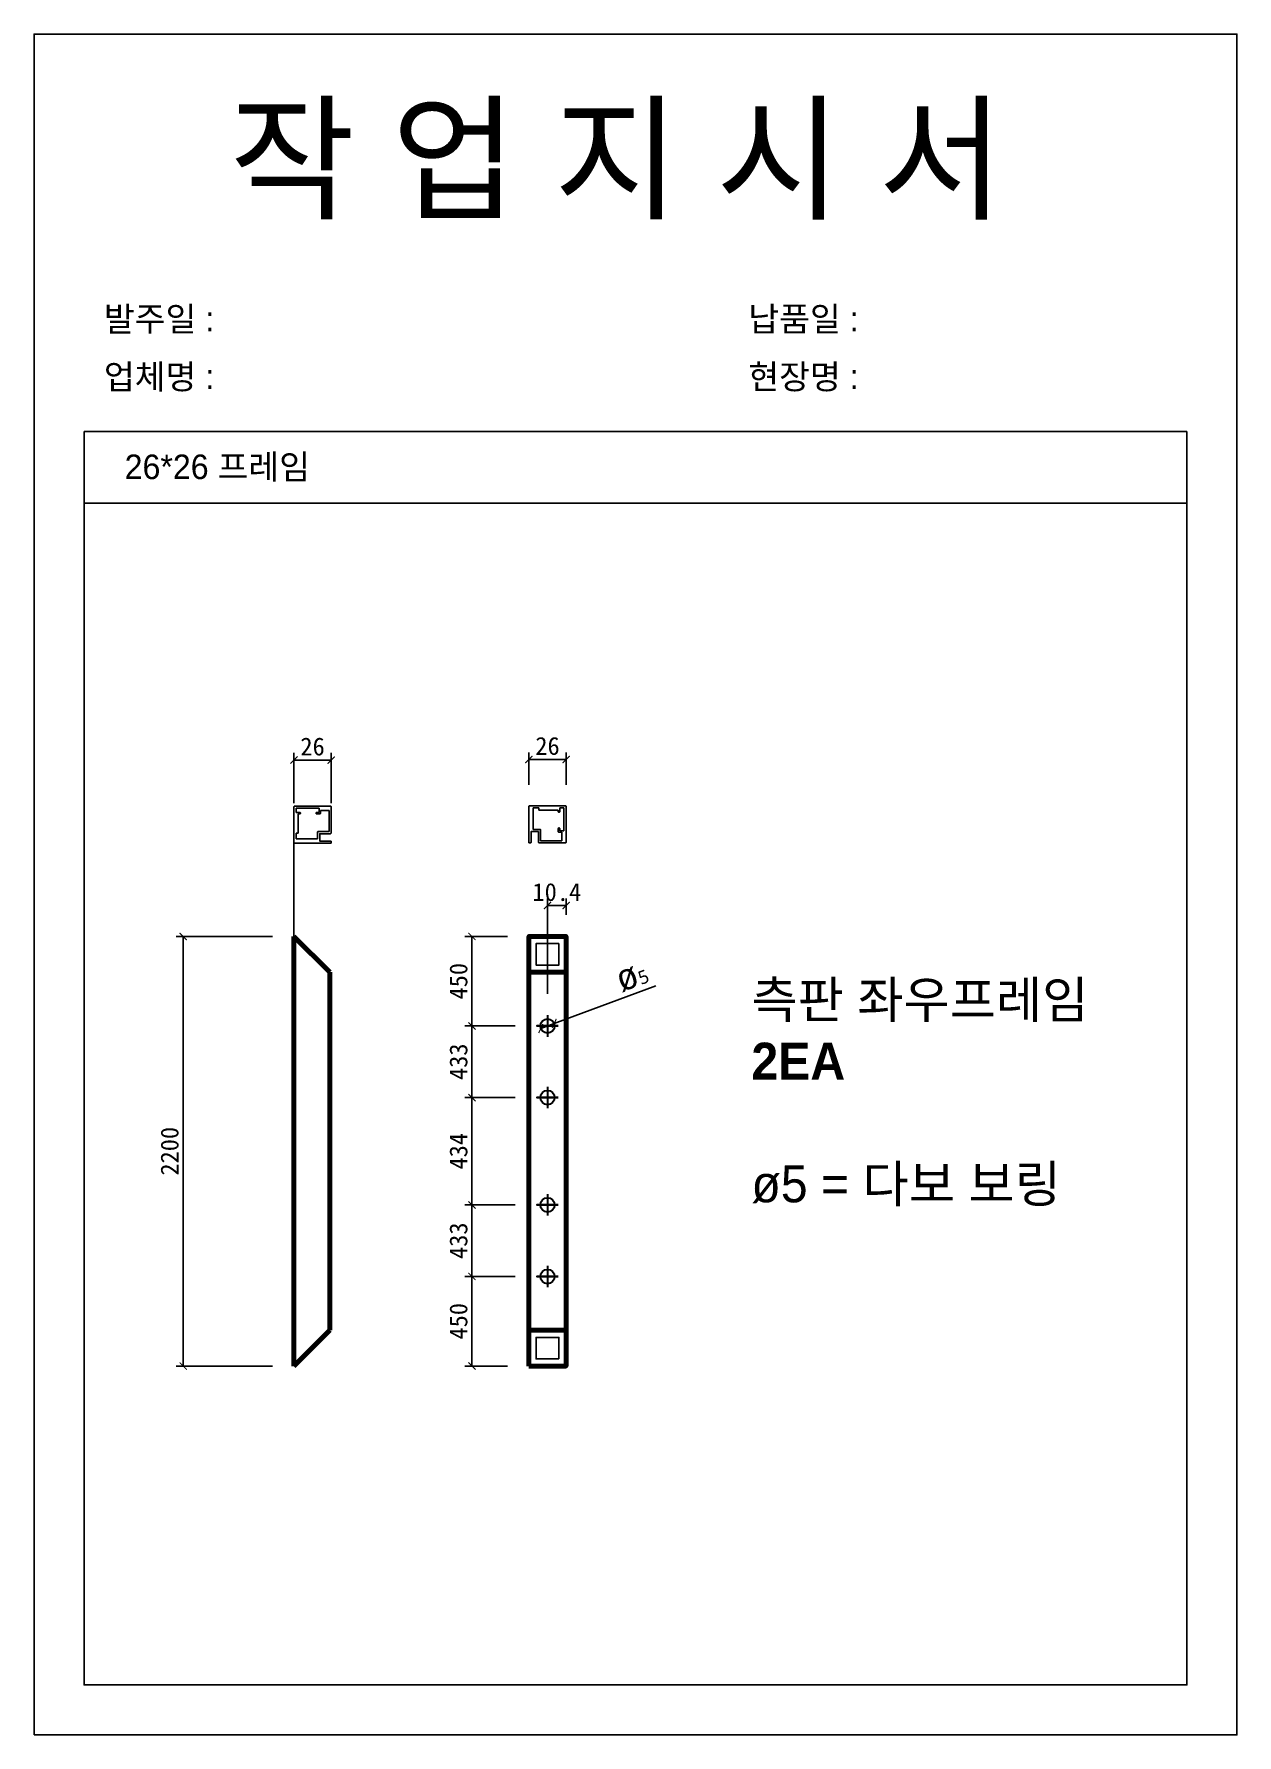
# Model space of a CAD drawing. Header units: millimetres. Extents: x -44117 to 256353, y -2095463 to 65325.
# Drawn here: x 26672 to 28352, y 19453 to 21829 of the extents above; entities that cross this region are included whole.
import ezdxf

# ---------------------------------------------------------------- set-up
doc = ezdxf.new("R2010")
doc.units = ezdxf.units.MM
doc.header["$LTSCALE"] = 10
doc.layers.add('Layer1', color=7, linetype='Continuous', lineweight=70)
doc.dimstyles.new('ISO-25', dxfattribs={"dimtxt": 2.5, "dimasz": 2.5, "dimexe": 1, "dimexo": 1, "dimtad": 1, "dimtxsty": 'Standard', "dimblk": 'ARCHTICK', "dimcen": 2.5, "dimadec": 0, "dimazin": 0, "dimtfac": 1, "dimtmove": 0, "dimatfit": 3, "dimfxl": 0, "dimarcsym": 0})

msp = doc.modelspace()

# ---------------------------------------------------------------- texts
at = {"attachment_point": 1}
for s, heights, insert, char_height in [('{\\fGulim|b0|i0|c129|p50;작 업 지 시 서}', [-155.84554], (26945.30613, 21724.83851), 140), ('{\\fGulim|b0|i0|c129|p50;발주일 :}', [-38.18216], (26770.09677, 21448.11809), 34.3), ('{\\fGulim|b0|i0|c129|p50;납품일 :}', [-37.67976], (27670.07475, 21448.11809), 34.3), ('{\\fGulim|b0|i0|c129|p50;업체명 : }', [-38.2735], (26770.09677, 21367.46191), 34.3), ('{\\fGulim|b0|i0|c129|p50;현장명 : }', [-38.2735], (27670.07475, 21367.46191), 34.3), ('{\\fGulim|b0|i0|c129|p50;26*26 프레임}', [-38.22783], (26799.05936, 21241.59334), 34.3), ('{\\fGulim|b1|i0|c129|p50;측판 좌우프레임\\P2EA\\P\\P\\fGulim|b0|i0|c129|p50;\\H1x;ø5 = 다보 보링}', [-317.65832], (27674.37059, 20505.81092), 51.45)]:
    msp.add_mtext_dynamic_manual_height_columns(s, width=3307.3198183, gutter_width=12.5, heights=heights, dxfattribs=dict(at, insert=insert, char_height=char_height))

# ---------------------------------------------------------------- blocks, each defined once
blk = doc.blocks.new('_ArchTick')
at = {"color": 0, "linetype": 'ByBlock', "const_width": 0.15}
blk.add_lwpolyline([(-0.5, -0.5), (0.5, 0.5)], dxfattribs=at)
blk = doc.blocks.new('*D1118')
at = {"color": 0, "lineweight": -2}
for p, q in [((27005.5, 20568.4), (26870.8, 20568.4)), ((26880.8, 19968.4), (26880.8, 20568.4)), ((27005.5, 19968.4), (26870.8, 19968.4))]:
    blk.add_line(p, q, dxfattribs=at)
at = {"layer": 'Defpoints', "color": 0}
for p in [(26880.8, 20568.4), (27035.5, 20568.4), (27035.5, 19968.4)]:
    blk.add_point(p, dxfattribs=at)
at = {"color": 0, "lineweight": -2, "xscale": 10, "yscale": 10, "zscale": 10}
for p, rotation in [((26880.8, 20568.4), 90), ((26880.8, 19968.4), 270)]:
    blk.add_blockref('_ArchTick', p, dxfattribs=dict(at, rotation=rotation))
at = {"color": 0, "insert": (26862, 20268.4), "char_height": 25, "attachment_point": 5, "rotation": 90}
blk.add_mtext('2200', dxfattribs=at)
blk = doc.blocks.new('*D1119')
at = {"color": 0, "lineweight": -2}
for p, q in [((27344.6, 20093.4), (27274.1, 20093.4)), ((27284.1, 19968.4), (27284.1, 20093.4)), ((27333.6, 19968.4), (27274.1, 19968.4))]:
    blk.add_line(p, q, dxfattribs=at)
at = {"layer": 'Defpoints', "color": 0}
for p in [(27284.1, 20093.4), (27374.6, 20093.4), (27363.6, 19968.4)]:
    blk.add_point(p, dxfattribs=at)
at = {"color": 0, "lineweight": -2, "xscale": 10, "yscale": 10, "zscale": 10}
for p, rotation in [((27284.1, 20093.4), 90), ((27284.1, 19968.4), 270)]:
    blk.add_blockref('_ArchTick', p, dxfattribs=dict(at, rotation=rotation))
at = {"color": 0, "insert": (27265.4, 20030.9), "char_height": 25, "attachment_point": 5, "rotation": 90}
blk.add_mtext('450', dxfattribs=at)
blk = doc.blocks.new('*D1120')
at = {"color": 0, "lineweight": -2}
for p, q in [((27344.6, 20193.4), (27274.1, 20193.4)), ((27284.1, 20093.4), (27284.1, 20193.4)), ((27344.6, 20093.4), (27274.1, 20093.4))]:
    blk.add_line(p, q, dxfattribs=at)
at = {"layer": 'Defpoints', "color": 0}
for p in [(27284.1, 20193.4), (27374.6, 20193.4), (27374.6, 20093.4)]:
    blk.add_point(p, dxfattribs=at)
at = {"color": 0, "lineweight": -2, "xscale": 10, "yscale": 10, "zscale": 10}
for p, rotation in [((27284.1, 20193.4), 90), ((27284.1, 20093.4), 270)]:
    blk.add_blockref('_ArchTick', p, dxfattribs=dict(at, rotation=rotation))
at = {"color": 0, "insert": (27265.4, 20143.4), "char_height": 25, "attachment_point": 5, "rotation": 90}
blk.add_mtext('433', dxfattribs=at)
blk = doc.blocks.new('*D1121')
at = {"color": 0, "lineweight": -2}
for p, q in [((27344.6, 20343.4), (27274.1, 20343.4)), ((27284.1, 20193.4), (27284.1, 20343.4)), ((27344.6, 20193.4), (27274.1, 20193.4))]:
    blk.add_line(p, q, dxfattribs=at)
at = {"layer": 'Defpoints', "color": 0}
for p in [(27284.1, 20343.4), (27374.6, 20343.4), (27374.6, 20193.4)]:
    blk.add_point(p, dxfattribs=at)
at = {"color": 0, "lineweight": -2, "xscale": 10, "yscale": 10, "zscale": 10}
for p, rotation in [((27284.1, 20343.4), 90), ((27284.1, 20193.4), 270)]:
    blk.add_blockref('_ArchTick', p, dxfattribs=dict(at, rotation=rotation))
at = {"color": 0, "insert": (27265.4, 20268.4), "char_height": 25, "attachment_point": 5, "rotation": 90}
blk.add_mtext('434', dxfattribs=at)
blk = doc.blocks.new('*D1122')
at = {"color": 0, "lineweight": -2}
for p, q in [((27344.6, 20443.4), (27274.1, 20443.4)), ((27284.1, 20343.4), (27284.1, 20443.4)), ((27344.6, 20343.4), (27274.1, 20343.4))]:
    blk.add_line(p, q, dxfattribs=at)
at = {"layer": 'Defpoints', "color": 0}
for p in [(27284.1, 20443.4), (27374.6, 20443.4), (27374.6, 20343.4)]:
    blk.add_point(p, dxfattribs=at)
at = {"color": 0, "lineweight": -2, "xscale": 10, "yscale": 10, "zscale": 10}
for p, rotation in [((27284.1, 20443.4), 90), ((27284.1, 20343.4), 270)]:
    blk.add_blockref('_ArchTick', p, dxfattribs=dict(at, rotation=rotation))
at = {"color": 0, "insert": (27265.4, 20393.4), "char_height": 25, "attachment_point": 5, "rotation": 90}
blk.add_mtext('433', dxfattribs=at)
blk = doc.blocks.new('*D1123')
at = {"color": 0, "lineweight": -2}
for p, q in [((27333.6, 20568.4), (27274.1, 20568.4)), ((27284.1, 20443.4), (27284.1, 20568.4)), ((27344.6, 20443.4), (27274.1, 20443.4))]:
    blk.add_line(p, q, dxfattribs=at)
at = {"layer": 'Defpoints', "color": 0}
for p in [(27284.1, 20568.4), (27363.6, 20568.4), (27374.6, 20443.4)]:
    blk.add_point(p, dxfattribs=at)
at = {"color": 0, "lineweight": -2, "xscale": 10, "yscale": 10, "zscale": 10}
for p, rotation in [((27284.1, 20568.4), 90), ((27284.1, 20443.4), 270)]:
    blk.add_blockref('_ArchTick', p, dxfattribs=dict(at, rotation=rotation))
at = {"color": 0, "insert": (27265.4, 20505.9), "char_height": 25, "attachment_point": 5, "rotation": 90}
blk.add_mtext('450', dxfattribs=at)
blk = doc.blocks.new('*D1124')
at = {"color": 0, "lineweight": -2}
for p, q in [((27540.9, 20499.5), (27399, 20446.9)), ((27380.2, 20439.9), (27399, 20446.9)), ((27380.2, 20439.9), (27380.2, 20439.9))]:
    blk.add_line(p, q, dxfattribs=at)
at = {"layer": 'Defpoints', "color": 0}
for p in [(27380.2, 20439.9), (27399, 20446.9)]:
    blk.add_point(p, dxfattribs=at)
at = {"color": 0, "lineweight": -2, "xscale": 10, "yscale": 10, "zscale": 10}
for p, rotation in [((27380.2, 20439.9), 20.35034544431705), ((27399, 20446.9), 200.350345444317)]:
    blk.add_blockref('_ArchTick', p, dxfattribs=dict(at, rotation=rotation))
at = {"color": 0, "insert": (27507, 20514.6), "char_height": 25, "attachment_point": 5, "rotation": 20.3503}
blk.add_mtext('{\\fGulim|b0|i0|c129|p50;\\H1.4583x;ø\\fMalgun Gothic|b0|i0|c129|p50;\\H0.51429x;5}', dxfattribs=at)
blk = doc.blocks.new('*D1126')
at = {"color": 0, "lineweight": -2}
for p, q in [((27035.5, 20754.6), (27035.5, 20824.8)), ((27035.5, 20814.8), (27087.5, 20814.8)), ((27087.5, 20754.6), (27087.5, 20824.8))]:
    blk.add_line(p, q, dxfattribs=at)
at = {"layer": 'Defpoints', "color": 0}
for p in [(27087.5, 20814.8), (27035.5, 20724.6), (27087.5, 20724.6)]:
    blk.add_point(p, dxfattribs=at)
at = {"color": 0, "lineweight": -2, "xscale": 10, "yscale": 10, "zscale": 10, "rotation": 180}
blk.add_blockref('_ArchTick', (27035.5, 20814.8), dxfattribs=at)
at = {"color": 0, "lineweight": -2, "xscale": 10, "yscale": 10, "zscale": 10}
blk.add_blockref('_ArchTick', (27087.5, 20814.8), dxfattribs=at)
at = {"color": 0, "insert": (27061.5, 20833.6), "char_height": 25, "attachment_point": 5}
blk.add_mtext('26', dxfattribs=at)
blk = doc.blocks.new('*D1147')
at = {"color": 0, "lineweight": -2}
for p, q in [((27363.6, 20780), (27363.6, 20825.6)), ((27363.6, 20815.6), (27415.6, 20815.6)), ((27415.6, 20780), (27415.6, 20825.6))]:
    blk.add_line(p, q, dxfattribs=at)
at = {"layer": 'Defpoints', "color": 0}
for p in [(27415.6, 20815.6), (27363.6, 20750), (27415.6, 20750)]:
    blk.add_point(p, dxfattribs=at)
at = {"color": 0, "lineweight": -2, "xscale": 10, "yscale": 10, "zscale": 10, "rotation": 180}
blk.add_blockref('_ArchTick', (27363.6, 20815.6), dxfattribs=at)
at = {"color": 0, "lineweight": -2, "xscale": 10, "yscale": 10, "zscale": 10}
blk.add_blockref('_ArchTick', (27415.6, 20815.6), dxfattribs=at)
at = {"color": 0, "insert": (27389.6, 20834.4), "char_height": 25, "attachment_point": 5}
blk.add_mtext('26', dxfattribs=at)
blk = doc.blocks.new('*D1154')
at = {"color": 0, "lineweight": -2}
for p, q in [((27389.6, 20488.4), (27389.6, 20621.6)), ((27415.6, 20611.6), (27389.6, 20611.6)), ((27415.6, 20598.4), (27415.6, 20621.6))]:
    blk.add_line(p, q, dxfattribs=at)
at = {"layer": 'Defpoints', "color": 0}
for p in [(27389.6, 20611.6), (27415.6, 20568.4), (27389.6, 20458.4)]:
    blk.add_point(p, dxfattribs=at)
at = {"color": 0, "lineweight": -2, "xscale": 10, "yscale": 10, "zscale": 10, "rotation": 180}
blk.add_blockref('_ArchTick', (27389.6, 20611.6), dxfattribs=at)
at = {"color": 0, "lineweight": -2, "xscale": 10, "yscale": 10, "zscale": 10}
blk.add_blockref('_ArchTick', (27415.6, 20611.6), dxfattribs=at)
at = {"color": 0, "insert": (27402.6, 20630.3), "char_height": 25, "attachment_point": 5}
blk.add_mtext('10.4', dxfattribs=at)

# ---------------------------------------------------------------- dimensions: what is measured, and where the dimension line sits
for base, p1, p2, text, picture, middle in [((27087.5165, 20814.8092), (27035.5165, 20724.59376), (27087.5165, 20724.59376), '26', '*D1126', (27061.5165, 20814.8092)), ((27415.60189, 20815.63223), (27363.60189, 20749.99376), (27415.60189, 20749.99376), '26', '*D1147', (27389.60189, 20815.63223)), ((27389.60189, 20611.56726), (27415.60189, 20568.41064), (27389.60189, 20458.41064), '10.4', '*D1154', (27402.60189, 20611.56726))]:
    dim = msp.add_linear_dim(base=base, p1=p1, p2=p2, text=text, dimstyle='ISO-25', override={"dimscale": 10, "dimasz": 1, "dimexo": 3})
    dim.commit()
    dim.dimension.update_dxf_attribs({"geometry": picture, "text_midpoint": middle, "dimtype": 160})
for base, p1, p2, text, picture, middle in [((26880.77673, 20568.41064), (27035.5165, 19968.41064), (27035.5165, 20568.41064), '2200', '*D1118', (26862.02673, 20268.41064)), ((27284.11446, 20568.41064), (27374.60189, 20443.41064), (27363.60189, 20568.41064), '450', '*D1123', (27265.36446, 20505.91064)), ((27284.11446, 20443.41064), (27374.60189, 20343.41064), (27374.60189, 20443.41064), '433', '*D1122', (27265.36446, 20393.41064)), ((27284.11446, 20343.41064), (27374.60189, 20193.41064), (27374.60189, 20343.41064), '434', '*D1121', (27265.36446, 20268.41064)), ((27284.11446, 20193.41064), (27374.60189, 20093.41064), (27374.60189, 20193.41064), '433', '*D1120', (27265.36446, 20143.41064)), ((27284.11446, 20093.41064), (27363.60189, 19968.41064), (27374.60189, 20093.41064), '450', '*D1119', (27265.36446, 20030.91064))]:
    dim = msp.add_linear_dim(base=base, p1=p1, p2=p2, angle=90, text=text, dimstyle='ISO-25', override={"dimscale": 10, "dimasz": 1, "dimexo": 3})
    dim.commit()
    dim.dimension.update_dxf_attribs({"geometry": picture, "text_midpoint": middle})
dim = msp.add_diameter_dim_2p(p1=(27380.22606, 20439.93304), p2=(27398.97773, 20446.88823), text='{\\fGulim|b0|i0|c129|p50;\\H1.4583x;ø\\fMalgun Gothic|b0|i0|c129|p50;\\H0.51429x;5}', dimstyle='ISO-25', override={"dimscale": 10, "dimasz": 1, "dimexo": 3})
dim.commit()
dim.dimension.update_dxf_attribs({"geometry": '*D1124', "text_midpoint": (27516.03585, 20490.30632), "dimtype": 163})

# ---------------------------------------------------------------- linework, layer by layer
for p, q in [((28282.49952, 21273.8313), (26742.49952, 21273.8313)), ((28282.49952, 21173.8313), (26742.49952, 21173.8313)), ((27038.5165, 20741.59376), (27038.5165, 20747.59376)), ((27038.5165, 20747.59376), (27070.5165, 20747.59376)), ((27070.5165, 20747.59376), (27070.5165, 20741.59376)), ((27072.5165, 20740.19376), (27072.5165, 20744.59376)), ((27072.5165, 20744.59376), (27084.5165, 20744.59376)), ((27084.5165, 20744.59376), (27084.5165, 20714.99376)), ((27369.60189, 20717.99376), (27369.60189, 20747.99376)), ((27369.60189, 20747.99376), (27377.60189, 20747.99376)), ((27377.60189, 20747.99376), (27377.60189, 20744.99376)), ((27404.60189, 20744.99376), (27377.60189, 20744.99376)), ((27404.60189, 20744.99376), (27404.60189, 20742.59376)), ((27406.60189, 20742.59376), (27406.60189, 20747.99376)), ((27406.60189, 20747.99376), (27412.60189, 20747.99376)), ((27412.60189, 20747.99376), (27412.60189, 20715.99376)), ((27043.9165, 20741.59376), (27038.5165, 20741.59376)), ((27041.5165, 20739.59376), (27043.9165, 20739.59376)), ((27041.5165, 20739.59376), (27041.5165, 20712.59376)), ((27044.5165, 20740.19376), (27044.5165, 20740.99376)), ((27066.5165, 20740.99376), (27066.5165, 20740.19376)), ((27070.5165, 20741.59376), (27067.1165, 20741.59376)), ((27067.1165, 20739.59376), (27071.9165, 20739.59376)), ((27404.60189, 20719.39376), (27404.60189, 20714.59376)), ((27405.20189, 20741.99376), (27406.00189, 20741.99376)), ((27406.00189, 20719.99376), (27405.20189, 20719.99376)), ((27406.60189, 20715.99376), (27406.60189, 20719.39376)), ((27035.5165, 20568.41064), (27035.5165, 20699.59376)), ((27038.5165, 20704.59376), (27038.5165, 20712.59376)), ((27038.5165, 20712.59376), (27041.5165, 20712.59376)), ((27068.5165, 20704.59376), (27038.5165, 20704.59376)), ((27068.5165, 20714.39376), (27068.5165, 20711.99376)), ((27068.5165, 20711.99376), (27068.5165, 20704.59376)), ((27068.5165, 20711.99376), (27068.5165, 20711.99376)), ((27071.5165, 20714.99376), (27069.1165, 20714.99376)), ((27084.5165, 20714.99376), (27071.5165, 20714.99376)), ((27377.00189, 20717.99376), (27369.60189, 20717.99376)), ((27379.40189, 20717.99376), (27377.00189, 20717.99376)), ((27377.00189, 20717.99376), (27377.00189, 20717.99376)), ((27380.00189, 20714.99376), (27380.00189, 20717.39376)), ((27380.00189, 20701.99376), (27380.00189, 20714.99376)), ((27409.60189, 20701.99376), (27380.00189, 20701.99376)), ((27405.20189, 20713.99376), (27409.60189, 20713.99376)), ((27412.60189, 20715.99376), (27406.60189, 20715.99376)), ((27409.60189, 20713.99376), (27409.60189, 20701.99376))]:
    msp.add_line(p, q)
at = {"lineweight": 30}
for p, q in [((27389.60189, 20458.41064), (27389.60189, 20428.41064)), ((27389.60189, 20358.41064), (27389.60189, 20328.41064)), ((27389.60189, 20208.41064), (27389.60189, 20178.41064)), ((27389.60189, 20108.41064), (27389.60189, 20078.41064))]:
    msp.add_line(p, q, dxfattribs=at)
for points in [[(26672.49952, 19453.00103), (28352.49952, 19453.00103), (28352.49952, 21829.00103), (26672.49952, 21829.00103)], [(27405.60189, 20558.41064), (27373.60189, 20558.41064), (27373.60189, 20528.41064), (27405.60189, 20528.41064)], [(27405.60189, 19978.41064), (27373.60189, 19978.41064), (27373.60189, 20008.41064), (27405.60189, 20008.41064)]]:
    msp.add_lwpolyline(points, close=True)
msp.add_lwpolyline([(26742.49952, 21273.8313), (26742.49952, 19523.00103), (28282.49952, 19523.00103), (28282.49952, 21273.8313)])
for points in [[(27086.9165, 20701.59402, -0.4142135624), (27087.5165, 20700.99402), (27087.5165, 20699.19376, -0.4142135624), (27086.9165, 20698.59376), (27036.5165, 20698.59376, -0.4142135624), (27035.5165, 20699.59376), (27035.5165, 20749.59376, -0.4142135624), (27036.5165, 20750.59376), (27086.5165, 20750.59376, -0.4142135624), (27087.5165, 20749.59376), (27087.5165, 20712.99376, -0.4142135624), (27086.5165, 20711.99376), (27071.5165, 20711.99376), (27071.5165, 20701.59376), (27086.9165, 20701.59376)], [(27366.60215, 20699.59376, -0.4142135624), (27366.00215, 20698.99376), (27364.20189, 20698.99376, -0.4142135624), (27363.60189, 20699.59376), (27363.60189, 20749.99376, -0.4142135624), (27364.60189, 20750.99376), (27414.60189, 20750.99376, -0.4142135624), (27415.60189, 20749.99376), (27415.60189, 20699.99376, -0.4142135624), (27414.60189, 20698.99376), (27378.00189, 20698.99376, -0.4142135624), (27377.00189, 20699.99376), (27377.00189, 20714.99376), (27366.60189, 20714.99376), (27366.60189, 20699.59376)]]:
    msp.add_lwpolyline(points, format="xyb")
for points in [[(27404.60189, 20443.41064), (27374.60189, 20443.41064)], [(27404.60189, 20343.41064), (27374.60189, 20343.41064)], [(27404.60189, 20193.41064), (27374.60189, 20193.41064)], [(27404.60189, 20093.41064), (27374.60189, 20093.41064)]]:
    msp.add_lwpolyline(points, close=True, dxfattribs=at)
for centre in [(27389.60189, 20443.41064), (27389.60189, 20343.41064), (27389.60189, 20193.41064), (27389.60189, 20093.41064)]:
    msp.add_circle(centre, 10, dxfattribs=at)
for centre, start, end in [((27405.20189, 20742.59376), 180, 270), ((27406.00189, 20742.59376), 270, 0), ((27043.9165, 20740.99376), 360, 90), ((27043.9165, 20740.19376), 270, 0), ((27067.1165, 20740.99376), 90, 180), ((27067.1165, 20740.19376), 180, 270), ((27071.9165, 20740.19376), 270, 0), ((27405.20189, 20719.39376), 90, 180), ((27406.00189, 20719.39376), 360, 90), ((27069.1165, 20714.39376), 90, 180), ((27379.40189, 20717.39376), 360, 90), ((27405.20189, 20714.59376), 180, 270)]:
    msp.add_arc(centre, 0.6, start, end)
at = {"layer": 'Layer1'}
for p, q in [((27085.5165, 20518.41064), (27035.5165, 20568.41064)), ((27415.60189, 20518.41064), (27363.60189, 20518.41064)), ((27085.5165, 20018.41064), (27035.5165, 19968.41064)), ((27415.60189, 20018.41064), (27363.60189, 20018.41064))]:
    msp.add_line(p, q, dxfattribs=at)
for points in [[(27035.5165, 20568.41064), (27035.5165, 19968.41064)], [(27085.5165, 20518.41064), (27085.5165, 20018.41064)]]:
    msp.add_lwpolyline(points, dxfattribs=at)
msp.add_lwpolyline([(27363.60189, 19968.41064), (27415.60189, 19968.41064), (27415.60189, 20568.41064), (27363.60189, 20568.41064)], close=True, dxfattribs=at)

msp.set_redraw_order([(e.dxf.handle, doc.entitydb.next_handle()) for e in msp.query("TEXT MTEXT ATTDEF DIMENSION ARC_DIMENSION")])  # texts and dimensions are drawn at this point

doc.saveas('drawing.dxf')
